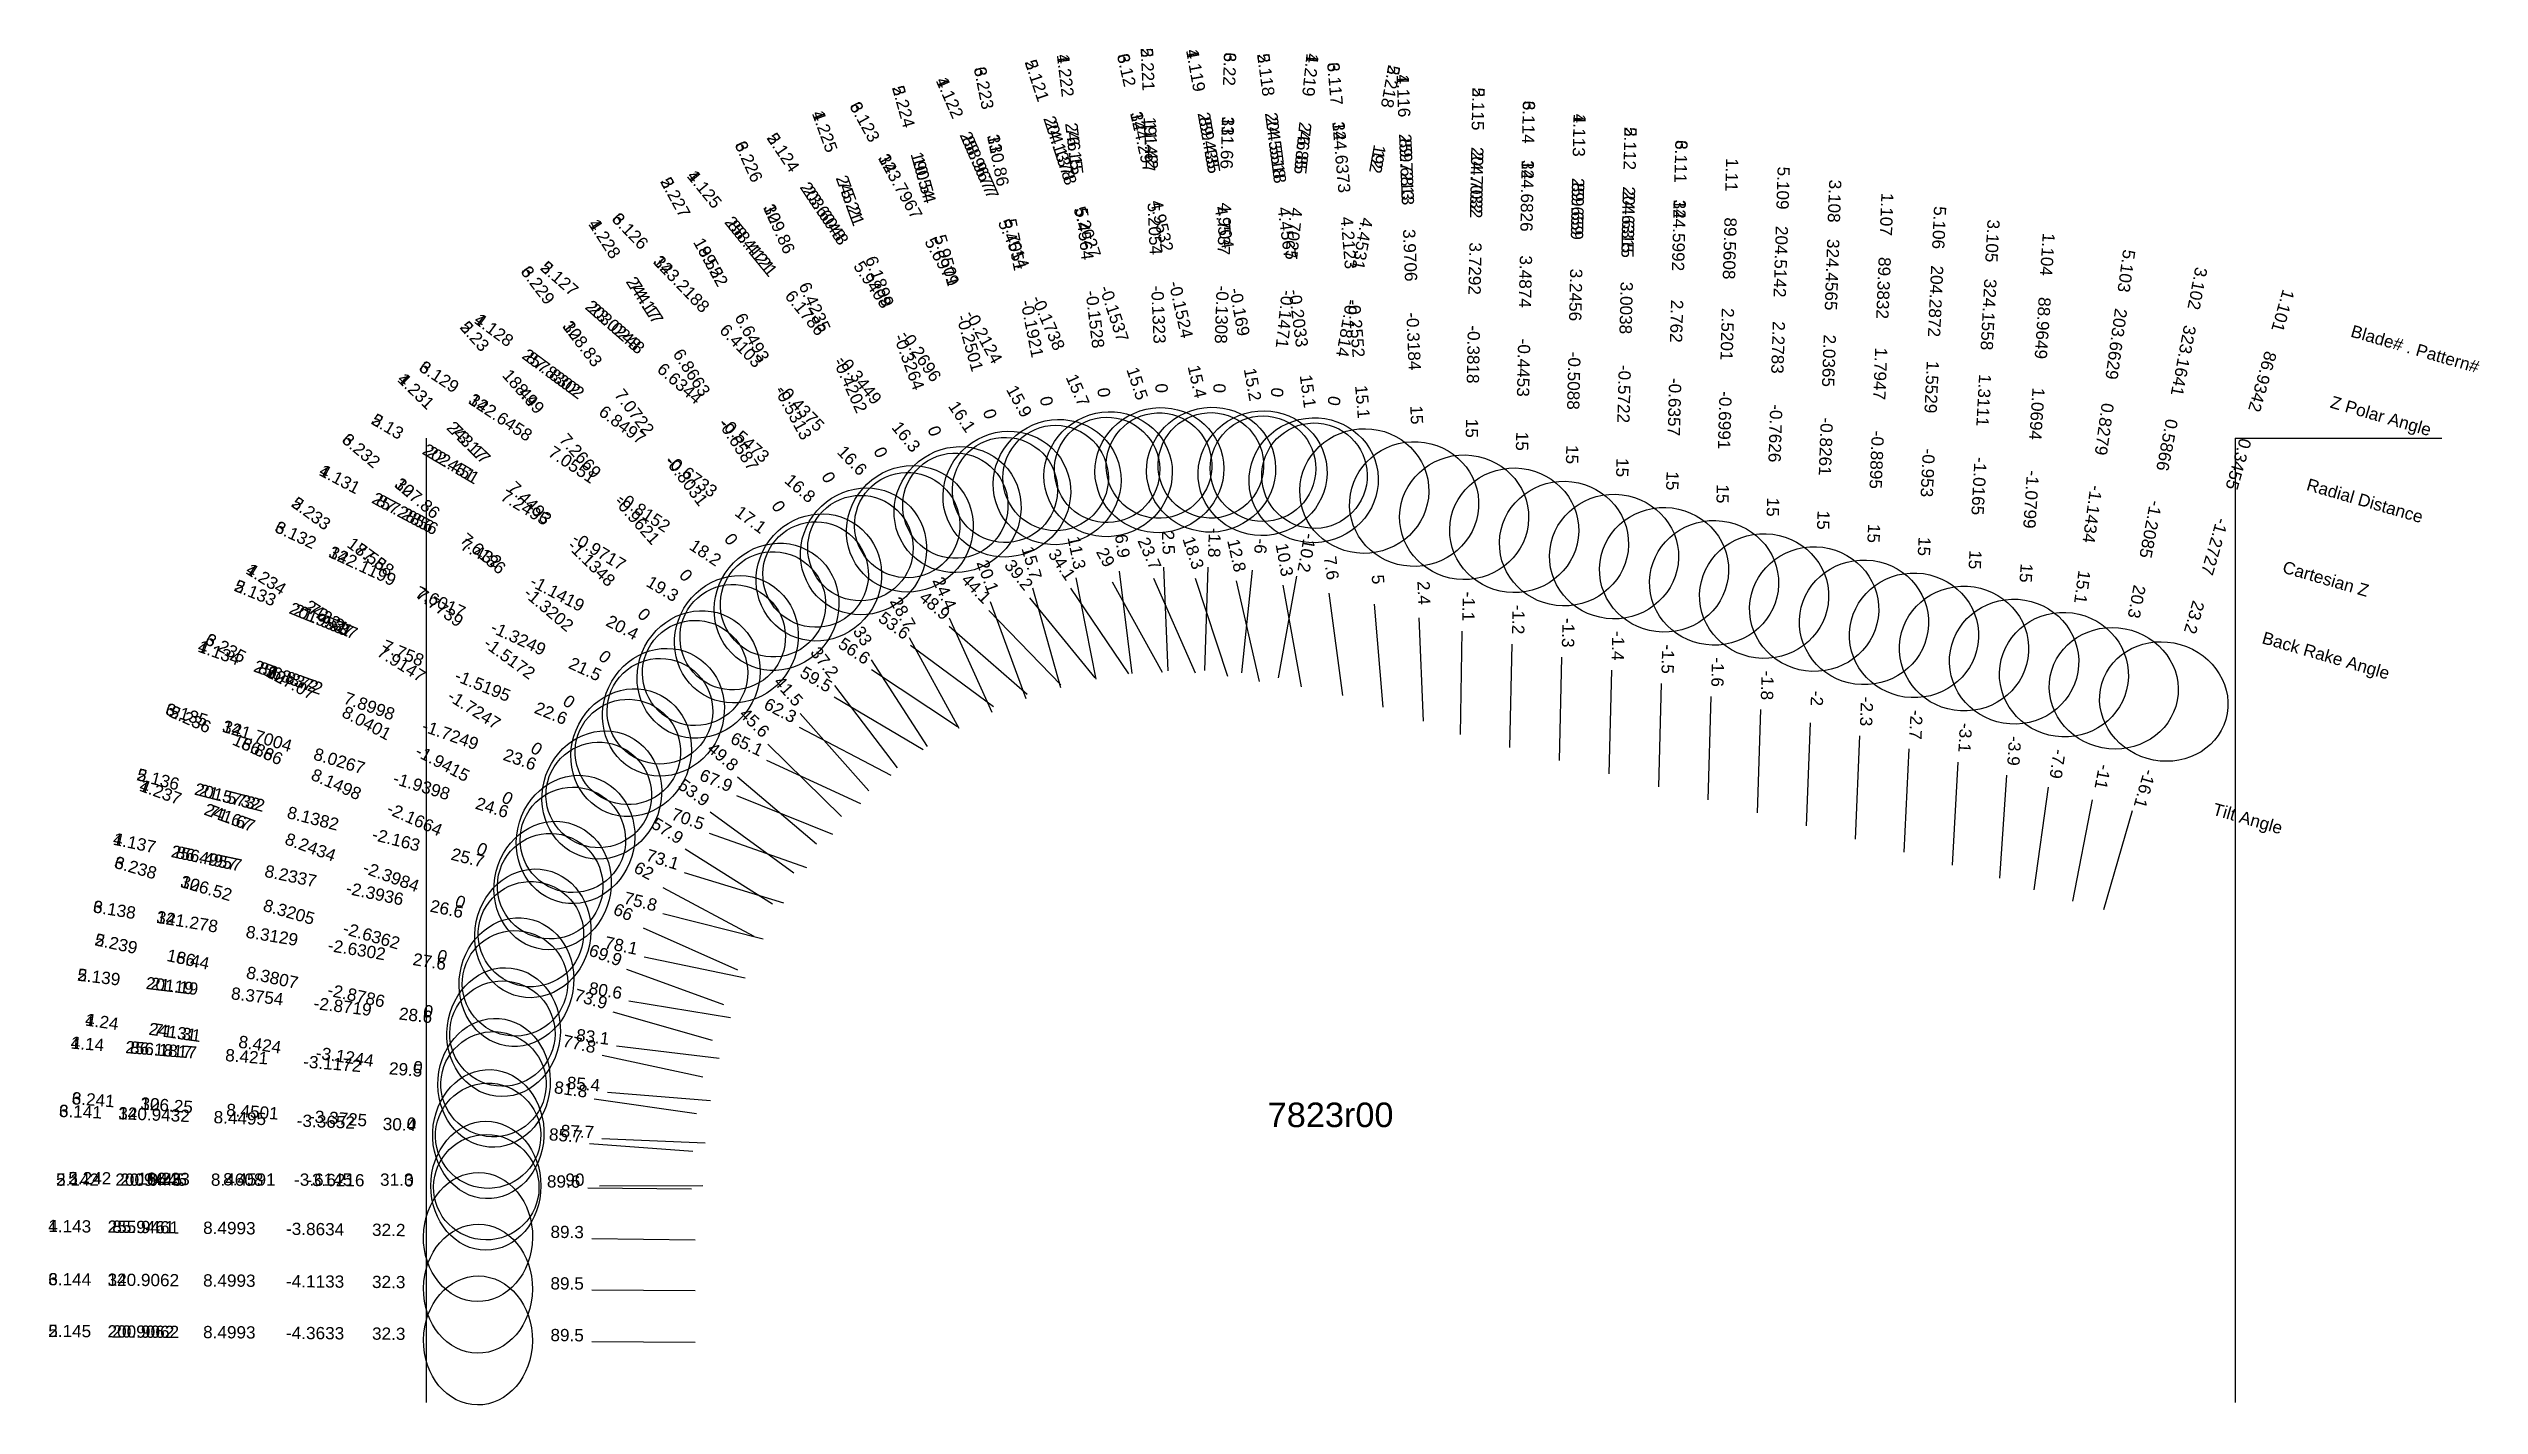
# Model space of a CAD drawing. Header units: inches. Extents: x -10.6 to 1.2, y -4.7 to 1.9.
import ezdxf
from ezdxf.enums import TextEntityAlignment as Align

# ---------------------------------------------------------------- set-up
doc = ezdxf.new("R2010")
doc.units = ezdxf.units.IN
doc.header["$MEASUREMENT"] = 0
for name, color, linetype, true_color in [('Blade_1', 30, 'Continuous', 0xff7f00), ('Blade_2', 7, 'Continuous', 0xcccc00), ('Blade_3', 7, 'Continuous', 0x00cc00), ('Blade_4', 7, 'Continuous', 0x00cccc), ('Blade_5', 7, 'Continuous', 0x0066cc), ('Blade_6', 190, 'Continuous', 0x7f00ff)]:
    doc.layers.add(name, color=color, linetype=linetype, true_color=true_color)
doc.styles.get("Standard").update_dxf_attribs({"font": 'arial.ttf'})

msp = doc.modelspace()

# ---------------------------------------------------------------- texts
for s, height, p in [('Blade# . Pattern#', 0.05937, (0.563, 0.521)), ('Z Polar Angle', 0.05937, (0.464, 0.178)), ('Radial Distance', 0.05937, (0.349, -0.221)), ('Cartesian Z', 0.05937, (0.233, -0.62)), ('Back Rake Angle', 0.05937, (0.134, -0.962)), ('Tilt Angle', 0.0594, (-0.105, -1.791))]:
    msp.add_text(s, height=height, rotation=343.8868).set_placement(p, align=Align.MIDDLE_LEFT)
msp.add_text('7823r00', height=0.1187).set_placement((-4.375, -3.272), align=Align.MIDDLE_CENTER)
at = {"layer": 'Blade_1'}
for s, rotation, p in [('1.222', 276.9, (-5.687, 1.751)), ('1.119', 280.2647, (-5.056, 1.774)), ('1.219', 264, (-4.502, 1.76)), ('1.122', 293.6758, (-6.244, 1.635)), ('1.116', 272.3587, (-4.052, 1.655)), ('1.225', 290.1, (-6.849, 1.474)), ('89.435', 280.2647, (-4.992, 1.424)), ('1.113', 268.7274, (-3.202, 1.466)), ('88.9677', 293.6758, (-6.101, 1.309)), ('76.15', 276.9, (-5.644, 1.397)), ('76.85', 264, (-4.539, 1.406)), ('89.7213', 272.3587, (-4.037, 1.299)), ('1.11', 268.3613, (-2.464, 1.275)), ('1.125', 309.1661, (-7.426, 1.186)), ('75.21', 290.1, (-6.726, 1.14)), ('89.659', 268.7274, (-3.21, 1.11)), ('1.107', 267.6995, (-1.715, 1.084)), ('5.4514', 293.6758, (-5.935, 0.928)), ('5.4564', 276.9, (-5.594, 0.985)), ('4.704', 280.2647, (-4.918, 1.015)), ('4.7025', 264, (-4.583, 0.992)), ('89.5608', 268.3613, (-2.474, 0.919)), ('1.228', 303, (-7.911, 0.949)), ('88.4121', 309.1661, (-7.201, 0.91)), ('3.9706', 272.3587, (-4.02, 0.884)), ('1.104', 266.1429, (-0.937, 0.891)), ('6.1899', 290.1, (-6.584, 0.749)), ('89.3832', 267.6995, (-1.73, 0.728)), ('74.17', 303, (-7.717, 0.651)), ('6.1786', 309.1661, (-6.938, 0.588)), ('-0.1528', 276.9, (-5.544, 0.572)), ('-0.169', 280.2647, (-4.844, 0.606)), ('-0.1471', 264, (-4.626, 0.579)), ('3.2456', 268.7274, (-3.219, 0.694)), ('1.101', 253.8868, (0.203, 0.625)), ('1.128', 323.5636, (-8.439, 0.5)), ('-0.1738', 293.6758, (-5.768, 0.547)), ('-0.3184', 272.3587, (-4.003, 0.468)), ('2.5201', 268.3613, (-2.486, 0.504)), ('88.9649', 266.1429, (-0.96, 0.535)), ('-0.3264', 290.1, (-6.441, 0.359)), ('87.8302', 323.5636, (-8.152, 0.288)), ('6.8663', 303, (-7.49, 0.302)), ('-0.3449', 309.1661, (-6.676, 0.266)), ('-0.5088', 268.7274, (-3.228, 0.279)), ('1.7947', 267.6995, (-1.746, 0.313)), ('86.9342', 253.8868, (0.104, 0.282)), ('1.231', 315.6, (-8.819, 0.207)), ('15.7', 293.6758, (-5.625, 0.221)), ('0', 276.9, (-5.501, 0.218)), ('15.2', 280.2647, (-4.781, 0.255)), ('0', 264, (-4.663, 0.225)), ('1.0694', 266.1429, (-0.988, 0.12)), ('6.8497', 323.5636, (-7.818, 0.041)), ('15', 272.3587, (-3.988, 0.112)), ('-0.6991', 268.3613, (-2.498, 0.088)), ('73.17', 315.6, (-8.565, -0.042)), ('-0.6587', 303, (-7.264, -0.046)), ('16.3', 309.1661, (-6.451, -0.011)), ('0', 290.1, (-6.318, 0.025)), ('-0.8895', 267.6995, (-1.763, -0.103)), ('-0.6733', 323.5636, (-7.483, -0.206)), ('15', 268.7274, (-3.236, -0.078)), ('0.3455', 253.8868, (-0.012, -0.117)), ('1.131', 332.3066, (-9.181, -0.224)), ('7.4493', 315.6, (-8.268, -0.333)), ('15', 268.3613, (-2.508, -0.268)), ('-1.0799', 266.1429, (-1.016, -0.294)), ('87.2856', 332.3066, (-8.865, -0.39)), ('17.1', 323.5636, (-7.197, -0.417)), ('0', 303, (-7.07, -0.345)), ('6.9', 276.9, (-5.411, -0.524)), ('15', 267.6995, (-1.777, -0.459)), ('-1.2727', 253.8868, (-0.127, -0.516)), ('7.432', 332.3066, (-8.497, -0.583)), ('-1.1348', 315.6, (-7.971, -0.624)), ('39.2', 309.1661, (-5.906, -0.679)), ('23.7', 293.6758, (-5.278, -0.569)), ('-6', 264, (-4.742, -0.519)), ('10.3', 280.2647, (-4.627, -0.593)), ('1.234', 327.9, (-9.539, -0.706)), ('-1.1419', 332.3066, (-8.129, -0.776)), ('20.1', 290.1, (-6.061, -0.677)), ('2.4', 272.3587, (-3.953, -0.749)), ('15', 266.1429, (-1.04, -0.65)), ('72.31', 327.9, (-9.237, -0.895)), ('23.2', 253.8868, (-0.226, -0.858)), ('20.4', 332.3066, (-7.814, -0.941)), ('0', 315.6, (-7.716, -0.873)), ('33', 303, (-6.663, -0.972)), ('53.6', 323.5636, (-6.503, -0.929)), ('-1.3', 268.7274, (-3.255, -0.94)), ('1.134', 340.4866, (-9.761, -1.065)), ('7.9147', 327.9, (-8.885, -1.116)), ('86.8372', 340.4866, (-9.426, -1.184)), ('-1.6', 268.3613, (-2.532, -1.13)), ('7.8998', 340.4866, (-9.034, -1.323)), ('-1.7247', 327.9, (-8.533, -1.337)), ('62.3', 332.3066, (-7.05, -1.342)), ('-2.3', 267.6995, (-1.812, -1.32)), ('-1.7249', 340.4866, (-8.642, -1.462)), ('45.6', 315.6, (-7.182, -1.396)), ('23.6', 340.4866, (-8.306, -1.581)), ('0', 327.9, (-8.231, -1.526)), ('-3.9', 266.1429, (-1.098, -1.51)), ('-16.1', 253.8868, (-0.465, -1.687)), ('1.237', 339.9, (-10.044, -1.739)), ('71.67', 339.9, (-9.71, -1.862)), ('57.9', 327.9, (-7.598, -1.923)), ('70.5', 340.4866, (-7.493, -1.869)), ('1.137', 348.1026, (-10.166, -1.986)), ('86.4957', 348.1026, (-9.818, -2.06)), ('8.2434', 339.9, (-9.319, -2.005)), ('8.2337', 348.1026, (-9.411, -2.146)), ('-2.3984', 339.9, (-8.929, -2.148)), ('-2.3936', 348.1026, (-9.004, -2.231)), ('26.6', 348.1026, (-8.656, -2.305)), ('0', 339.9, (-8.594, -2.27)), ('69.9', 339.9, (-7.892, -2.527)), ('78.1', 348.1026, (-7.812, -2.482)), ('1.24', 351.8, (-10.322, -2.851)), ('1.14', 355.3714, (-10.39, -2.958)), ('86.1817', 355.3714, (-10.034, -2.987)), ('71.31', 351.8, (-9.969, -2.902)), ('8.424', 351.8, (-9.558, -2.961)), ('8.421', 355.3714, (-9.62, -3.02)), ('-3.1172', 355.3714, (-9.206, -3.054)), ('-3.1244', 351.8, (-9.147, -3.02)), ('29.5', 355.3714, (-8.851, -3.082)), ('0', 351.8, (-8.794, -3.071)), ('81.8', 351.8, (-8.054, -3.178)), ('85.4', 355.3714, (-7.991, -3.152)), ('1.143', 359.3298, (-10.474, -3.84)), ('85.9461', 359.3298, (-10.118, -3.844)), ('8.4993', 359.3298, (-9.702, -3.849)), ('-3.8634', 359.3298, (-9.287, -3.854)), ('32.2', 359.3298, (-8.931, -3.858)), ('89.3', 359.3298, (-8.068, -3.868))]:
    msp.add_text(s, height=0.0594, rotation=rotation, dxfattribs=at).set_placement(p, align=Align.CENTER)
at = {"layer": 'Blade_2'}
for s, rotation, p in [('2.221', 272.5, (-5.289, 1.783)), ('2.121', 288.2973, (-5.823, 1.721)), ('2.118', 277.5723, (-4.717, 1.754)), ('2.218', 259.8, (-4.114, 1.706)), ('2.224', 285.7, (-6.469, 1.596)), ('2.115', 268.8924, (-3.691, 1.593)), ('24.1378', 288.2973, (-5.711, 1.383)), ('24.5518', 277.5723, (-4.67, 1.401)), ('2.124', 304.0746, (-7.047, 1.366)), ('11.42', 272.5, (-5.274, 1.427)), ('2.112', 268.625, (-2.956, 1.402)), ('10.54', 285.7, (-6.373, 1.253)), ('12', 259.8, (-4.177, 1.355)), ('24.7032', 268.8924, (-3.698, 1.237)), ('2.227', 298.7, (-7.57, 1.151)), ('23.6048', 304.0746, (-6.848, 1.071)), ('24.6315', 268.625, (-2.965, 1.046)), ('5.2027', 288.2973, (-5.58, 0.989)), ('5.2054', 272.5, (-5.255, 1.012)), ('4.4567', 277.5723, (-4.615, 0.989)), ('4.4531', 259.8, (-4.25, 0.946)), ('5.9501', 285.7, (-6.26, 0.853)), ('3.7292', 268.8924, (-3.706, 0.821)), ('2.127', 318.9378, (-8.124, 0.75)), ('9.52', 298.7, (-7.399, 0.838)), ('5.9408', 304.0746, (-6.615, 0.727)), ('-0.1537', 288.2973, (-5.45, 0.594)), ('-0.1323', 272.5, (-5.237, 0.597)), ('-0.2033', 277.5723, (-4.56, 0.577)), ('3.0038', 268.625, (-2.975, 0.631)), ('23.0248', 318.9378, (-7.855, 0.516)), ('6.6493', 298.7, (-7.199, 0.474)), ('-0.2501', 285.7, (-6.148, 0.453)), ('-0.1814', 259.8, (-4.324, 0.537)), ('2.23', 311.5, (-8.537, 0.474)), ('-0.2696', 304.0746, (-6.382, 0.383)), ('-0.3818', 268.8924, (-3.714, 0.406)), ('6.6344', 318.9378, (-7.542, 0.243)), ('8.49', 311.5, (-8.301, 0.207)), ('-0.5313', 298.7, (-7, 0.109)), ('15.5', 288.2973, (-5.338, 0.256)), ('0', 272.5, (-5.222, 0.241)), ('15.1', 277.5723, (-4.514, 0.224)), ('-0.5722', 268.625, (-2.985, 0.215)), ('16.1', 304.0746, (-6.182, 0.088)), ('0', 285.7, (-6.051, 0.11)), ('0', 259.8, (-4.387, 0.186)), ('2.13', 329.4669, (-8.951, 0.032)), ('7.2669', 311.5, (-8.026, -0.104)), ('-0.5473', 318.9378, (-7.228, -0.03)), ('15', 268.8924, (-3.721, 0.049)), ('22.451', 329.4669, (-8.644, -0.149)), ('15', 268.625, (-2.993, -0.141)), ('16.8', 318.9378, (-6.96, -0.264)), ('0', 298.7, (-6.829, -0.203)), ('2.233', 323.9, (-9.323, -0.387)), ('7.2495', 329.4669, (-8.286, -0.36)), ('-0.9621', 311.5, (-7.751, -0.415)), ('-0.9717', 329.4669, (-7.928, -0.572)), ('2.5', 272.5, (-5.189, -0.506)), ('-10.2', 259.8, (-4.519, -0.549)), ('7.58', 323.9, (-9.035, -0.597)), ('15.7', 285.7, (-5.849, -0.61)), ('34.1', 304.0746, (-5.699, -0.627)), ('18.3', 288.2973, (-5.067, -0.563)), ('7.6', 277.5723, (-4.4, -0.631)), ('2.133', 337.8652, (-9.587, -0.775)), ('19.3', 329.4669, (-7.621, -0.753)), ('0', 311.5, (-7.515, -0.682)), ('21.9537', 337.8652, (-9.257, -0.91)), ('7.7739', 323.9, (-8.7, -0.842)), ('28.7', 298.7, (-6.47, -0.859)), ('48.9', 318.9378, (-6.309, -0.831)), ('-1.1', 268.8924, (-3.737, -0.813)), ('-1.4', 268.625, (-3.014, -1.003)), ('7.758', 337.8652, (-8.872, -1.066)), ('-1.5172', 323.9, (-8.364, -1.087)), ('-1.5195', 337.8652, (-8.487, -1.223)), ('41.5', 311.5, (-7.019, -1.242)), ('59.5', 329.4669, (-6.878, -1.191)), ('22.6', 337.8652, (-8.157, -1.357)), ('0', 323.9, (-8.076, -1.297)), ('2.236', 336, (-9.902, -1.386)), ('6.86', 336, (-9.576, -1.531)), ('2.136', 345.7816, (-10.053, -1.678)), ('8.1498', 336, (-9.196, -1.7)), ('53.9', 323.9, (-7.472, -1.737)), ('67.9', 337.8652, (-7.358, -1.682)), ('21.5732', 345.7816, (-9.707, -1.765)), ('8.1382', 345.7816, (-9.304, -1.867)), ('-2.1664', 336, (-8.817, -1.869)), ('-2.163', 345.7816, (-8.902, -1.97)), ('25.7', 345.7816, (-8.556, -2.057)), ('0', 336, (-8.491, -2.014)), ('75.8', 345.7816, (-7.72, -2.269)), ('66', 336, (-7.808, -2.318)), ('2.239', 347.8, (-10.255, -2.473)), ('2.139', 353.1098, (-10.336, -2.635)), ('6.4', 347.8, (-9.907, -2.549)), ('8.3807', 347.8, (-9.5, -2.637)), ('21.19', 353.1098, (-9.982, -2.678)), ('8.3754', 353.1098, (-9.57, -2.728)), ('-2.8786', 347.8, (-9.094, -2.724)), ('-2.8719', 353.1098, (-9.157, -2.777)), ('28.6', 353.1098, (-8.804, -2.82)), ('0', 347.8, (-8.746, -2.8)), ('77.8', 347.8, (-8.015, -2.958)), ('83.1', 353.1098, (-7.947, -2.924)), ('2.142', 0.0022, (-10.436, -3.615)), ('2.242', 359.6, (-10.377, -3.608)), ('20.9445', 0.0022, (-10.08, -3.615)), ('6.23', 359.6, (-10.02, -3.611)), ('8.4608', 0.0022, (-9.664, -3.615)), ('8.4591', 359.6, (-9.605, -3.614)), ('-3.6145', 0.0022, (-9.248, -3.615)), ('-3.6216', 359.6, (-9.189, -3.617)), ('31.3', 0.0022, (-8.892, -3.615)), ('0', 359.6, (-8.833, -3.619)), ('89.6', 359.6, (-8.085, -3.624)), ('90', 0.0022, (-8.03, -3.615)), ('2.145', 359.5221, (-10.474, -4.347)), ('20.9062', 359.5221, (-10.118, -4.35)), ('8.4993', 359.5221, (-9.702, -4.353)), ('-4.3633', 359.5221, (-9.287, -4.357)), ('32.3', 359.5221, (-8.931, -4.36)), ('89.5', 359.5221, (-8.068, -4.367))]:
    msp.add_text(s, height=0.0594, rotation=rotation, dxfattribs=at).set_placement(p, align=Align.CENTER)
at = {"layer": 'Blade_3'}
for s, rotation, p in [('3.223', 281.32, (-6.081, 1.688)), ('3.12', 282.8003, (-5.391, 1.774)), ('3.22', 268.19, (-4.893, 1.786)), ('3.117', 274.9587, (-4.383, 1.712)), ('3.123', 298.9553, (-6.654, 1.516)), ('324.297', 282.8003, (-5.312, 1.426)), ('311.66', 268.19, (-4.904, 1.43)), ('324.6373', 274.9587, (-4.352, 1.357)), ('3.114', 268.8156, (-3.447, 1.529)), ('3.226', 294.42, (-7.216, 1.326)), ('310.86', 281.32, (-6.012, 1.339)), ('3.111', 268.5047, (-2.71, 1.339)), ('323.7967', 298.9553, (-6.482, 1.204)), ('324.6826', 268.8156, (-3.454, 1.173)), ('3.108', 267.9724, (-1.967, 1.148)), ('3.126', 314.0632, (-7.784, 0.982)), ('309.86', 294.42, (-7.069, 1.001)), ('5.7051', 281.32, (-5.93, 0.931)), ('4.9532', 282.8003, (-5.22, 1.021)), ('4.9537', 268.19, (-4.918, 1.014)), ('4.2123', 274.9587, (-4.316, 0.943)), ('324.5992', 268.5047, (-2.72, 0.982)), ('5.6979', 298.9553, (-6.28, 0.84)), ('324.4565', 267.9724, (-1.979, 0.792)), ('3.105', 266.8526, (-1.203, 0.956)), ('3.229', 307.25, (-8.233, 0.723)), ('323.2188', 314.0632, (-7.536, 0.726)), ('3.4874', 268.8156, (-3.462, 0.758)), ('3.102', 259.0454, (-0.211, 0.73)), ('6.4235', 294.42, (-6.897, 0.623)), ('-0.1524', 282.8003, (-5.128, 0.616)), ('-0.1308', 268.19, (-4.931, 0.599)), ('324.1558', 266.8526, (-1.222, 0.6)), ('-0.2124', 298.9553, (-6.079, 0.477)), ('-0.1921', 281.32, (-5.848, 0.524)), ('-0.2552', 274.9587, (-4.28, 0.529)), ('2.762', 268.5047, (-2.731, 0.567)), ('308.83', 307.25, (-8.017, 0.44)), ('6.4103', 314.0632, (-7.247, 0.427)), ('-0.4453', 268.8156, (-3.471, 0.342)), ('2.0365', 267.9724, (-1.994, 0.376)), ('323.1641', 259.0454, (-0.279, 0.381)), ('3.129', 326.5606, (-8.703, 0.273)), ('-0.4202', 294.42, (-6.725, 0.244)), ('7.0722', 307.25, (-7.766, 0.109)), ('-0.4375', 314.0632, (-6.958, 0.128)), ('15.9', 298.9553, (-5.907, 0.165)), ('15.4', 282.8003, (-5.049, 0.268)), ('0', 268.19, (-4.942, 0.243)), ('15.1', 274.9587, (-4.25, 0.174)), ('-0.6357', 268.5047, (-2.741, 0.152)), ('1.3111', 266.8526, (-1.245, 0.185)), ('322.6458', 326.5606, (-8.406, 0.077)), ('0', 281.32, (-5.778, 0.174)), ('3.232', 319.77, (-9.083, -0.082)), ('15', 268.8156, (-3.478, -0.014)), ('-0.8261', 267.9724, (-2.009, -0.039)), ('0.5866', 259.0454, (-0.358, -0.027)), ('7.0551', 326.5606, (-8.059, -0.152)), ('-0.8031', 307.25, (-7.514, -0.222)), ('16.6', 314.0632, (-6.71, -0.128)), ('0', 294.42, (-6.578, -0.08)), ('-1.0165', 266.8526, (-1.268, -0.23)), ('307.86', 319.77, (-8.811, -0.312)), ('15', 268.5047, (-2.751, -0.205)), ('-0.8152', 326.5606, (-7.712, -0.381)), ('-1.2085', 259.0454, (-0.437, -0.435)), ('3.132', 335.1231, (-9.393, -0.494)), ('7.6186', 319.77, (-8.493, -0.58)), ('0', 307.25, (-7.298, -0.506)), ('-1.8', 268.19, (-4.966, -0.504)), ('15', 267.9724, (-2.021, -0.395)), ('322.1199', 335.1231, (-9.07, -0.644)), ('18.2', 326.5606, (-7.415, -0.578)), ('11.3', 281.32, (-5.632, -0.559)), ('29', 298.9553, (-5.489, -0.59)), ('12.8', 282.8003, (-4.858, -0.573)), ('15', 266.8526, (-1.287, -0.586)), ('24.4', 294.42, (-6.269, -0.761)), ('44.1', 314.0632, (-6.11, -0.747)), ('5', 274.9587, (-4.175, -0.685)), ('7.6017', 335.1231, (-8.693, -0.819)), ('-1.3202', 319.77, (-8.176, -0.849)), ('-1.2', 268.8156, (-3.496, -0.876)), ('20.3', 259.0454, (-0.505, -0.785)), ('-1.3249', 335.1231, (-8.316, -0.994)), ('3.235', 331.97, (-9.733, -1.04)), ('0', 319.77, (-7.904, -1.079)), ('37.2', 307.25, (-6.846, -1.101)), ('56.6', 326.5606, (-6.695, -1.053)), ('-1.5', 268.5047, (-2.773, -1.067)), ('307.07', 331.97, (-9.418, -1.208)), ('21.5', 335.1231, (-7.993, -1.143)), ('3.135', 343.0675, (-9.916, -1.365)), ('-2', 267.9724, (-2.052, -1.257)), ('321.7004', 343.0675, (-9.575, -1.468)), ('8.0401', 331.97, (-9.051, -1.403)), ('-3.1', 266.8526, (-1.335, -1.447)), ('8.0267', 343.0675, (-9.178, -1.589)), ('-1.9415', 331.97, (-8.684, -1.598)), ('49.8', 319.77, (-7.333, -1.562)), ('65.1', 335.1231, (-7.21, -1.506)), ('-1.9398', 343.0675, (-8.78, -1.71)), ('-11', 259.0454, (-0.669, -1.632)), ('24.6', 343.0675, (-8.439, -1.814)), ('0', 331.97, (-8.37, -1.766)), ('73.1', 343.0675, (-7.614, -2.065)), ('3.238', 343.91, (-10.163, -2.105)), ('306.52', 343.91, (-9.821, -2.204)), ('62', 331.97, (-7.71, -2.117)), ('8.3205', 343.91, (-9.421, -2.319)), ('3.138', 350.6477, (-10.262, -2.309)), ('321.278', 350.6477, (-9.91, -2.367)), ('-2.6362', 343.91, (-9.022, -2.434)), ('8.3129', 350.6477, (-9.5, -2.435)), ('-2.6302', 350.6477, (-9.09, -2.502)), ('27.6', 350.6477, (-8.738, -2.56)), ('0', 343.91, (-8.68, -2.533)), ('73.9', 343.91, (-7.961, -2.74)), ('80.6', 350.6477, (-7.887, -2.7)), ('3.241', 355.68, (-10.362, -3.228)), ('3.141', 357.7071, (-10.423, -3.286)), ('320.9432', 357.7071, (-10.067, -3.3)), ('306.25', 355.68, (-10.007, -3.255)), ('8.4495', 357.7071, (-9.652, -3.317)), ('8.4501', 355.68, (-9.592, -3.286)), ('-3.3652', 357.7071, (-9.236, -3.334)), ('-3.3725', 355.68, (-9.178, -3.318)), ('30.4', 357.7071, (-8.88, -3.348)), ('0', 355.68, (-8.823, -3.344)), ('85.7', 355.68, (-8.077, -3.401)), ('87.7', 357.7071, (-8.019, -3.382)), ('3.144', 359.5221, (-10.474, -4.097)), ('320.9062', 359.5221, (-10.118, -4.1)), ('8.4993', 359.5221, (-9.702, -4.103)), ('-4.1133', 359.5221, (-9.287, -4.107)), ('32.3', 359.5221, (-8.931, -4.11)), ('89.5', 359.5221, (-8.068, -4.117))]:
    msp.add_text(s, height=0.0594, rotation=rotation, dxfattribs=at).set_placement(p, align=Align.CENTER)
at = {"layer": 'Blade_4'}
for s, rotation, p in [('4.222', 276.9, (-5.687, 1.751)), ('4.119', 280.2647, (-5.056, 1.774)), ('4.219', 264, (-4.502, 1.76)), ('4.122', 293.6758, (-6.244, 1.635)), ('4.116', 272.3587, (-4.052, 1.655)), ('4.225', 290.1, (-6.849, 1.474)), ('259.435', 280.2647, (-4.992, 1.424)), ('4.113', 268.7274, (-3.202, 1.466)), ('258.9677', 293.6758, (-6.101, 1.309)), ('246.15', 276.9, (-5.644, 1.397)), ('246.85', 264, (-4.539, 1.406)), ('259.6813', 272.3587, (-4.037, 1.299)), ('4.125', 309.1661, (-7.426, 1.186)), ('245.21', 290.1, (-6.726, 1.14)), ('259.659', 268.7274, (-3.21, 1.11)), ('258.4121', 309.1661, (-7.201, 0.91)), ('5.4514', 293.6758, (-5.935, 0.928)), ('5.4564', 276.9, (-5.594, 0.985)), ('4.704', 280.2647, (-4.918, 1.015)), ('4.7025', 264, (-4.583, 0.992)), ('4.228', 303, (-7.911, 0.949)), ('3.9706', 272.3587, (-4.02, 0.884)), ('6.1899', 290.1, (-6.584, 0.749)), ('244.17', 303, (-7.717, 0.651)), ('6.1786', 309.1661, (-6.938, 0.588)), ('-0.1528', 276.9, (-5.544, 0.572)), ('-0.169', 280.2647, (-4.844, 0.606)), ('-0.1471', 264, (-4.626, 0.579)), ('3.2456', 268.7274, (-3.219, 0.694)), ('4.128', 323.5636, (-8.439, 0.5)), ('-0.1738', 293.6758, (-5.768, 0.547)), ('-0.3184', 272.3587, (-4.003, 0.468)), ('-0.3264', 290.1, (-6.441, 0.359)), ('257.8302', 323.5636, (-8.152, 0.288)), ('6.8663', 303, (-7.49, 0.302)), ('-0.3449', 309.1661, (-6.676, 0.266)), ('-0.5088', 268.7274, (-3.228, 0.279)), ('4.231', 315.6, (-8.819, 0.207)), ('15.7', 293.6758, (-5.625, 0.221)), ('0', 276.9, (-5.501, 0.218)), ('15.2', 280.2647, (-4.781, 0.255)), ('0', 264, (-4.663, 0.225)), ('6.8497', 323.5636, (-7.818, 0.041)), ('15', 272.3587, (-3.988, 0.112)), ('243.17', 315.6, (-8.565, -0.042)), ('-0.6587', 303, (-7.264, -0.046)), ('16.3', 309.1661, (-6.451, -0.011)), ('0', 290.1, (-6.318, 0.025)), ('-0.6733', 323.5636, (-7.483, -0.206)), ('15', 268.7274, (-3.236, -0.078)), ('4.131', 332.3066, (-9.181, -0.224)), ('7.4493', 315.6, (-8.268, -0.333)), ('257.2856', 332.3066, (-8.865, -0.39)), ('17.1', 323.5636, (-7.197, -0.417)), ('0', 303, (-7.07, -0.345)), ('6.9', 276.9, (-5.411, -0.524)), ('7.432', 332.3066, (-8.497, -0.583)), ('-1.1348', 315.6, (-7.971, -0.624)), ('39.2', 309.1661, (-5.906, -0.679)), ('23.7', 293.6758, (-5.278, -0.569)), ('-6', 264, (-4.742, -0.519)), ('10.3', 280.2647, (-4.627, -0.593)), ('4.234', 327.9, (-9.539, -0.706)), ('-1.1419', 332.3066, (-8.129, -0.776)), ('20.1', 290.1, (-6.061, -0.677)), ('2.4', 272.3587, (-3.953, -0.749)), ('242.31', 327.9, (-9.237, -0.895)), ('20.4', 332.3066, (-7.814, -0.941)), ('0', 315.6, (-7.716, -0.873)), ('33', 303, (-6.663, -0.972)), ('53.6', 323.5636, (-6.503, -0.929)), ('-1.3', 268.7274, (-3.255, -0.94)), ('4.134', 340.4866, (-9.761, -1.065)), ('7.9147', 327.9, (-8.885, -1.116)), ('256.8372', 340.4866, (-9.426, -1.184)), ('7.8998', 340.4866, (-9.034, -1.323)), ('-1.7247', 327.9, (-8.533, -1.337)), ('62.3', 332.3066, (-7.05, -1.342)), ('-1.7249', 340.4866, (-8.642, -1.462)), ('45.6', 315.6, (-7.182, -1.396)), ('23.6', 340.4866, (-8.306, -1.581)), ('0', 327.9, (-8.231, -1.526)), ('4.237', 339.9, (-10.044, -1.739)), ('241.67', 339.9, (-9.71, -1.862)), ('57.9', 327.9, (-7.598, -1.923)), ('70.5', 340.4866, (-7.493, -1.869)), ('4.137', 348.1026, (-10.166, -1.986)), ('256.4957', 348.1026, (-9.818, -2.06)), ('8.2434', 339.9, (-9.319, -2.005)), ('8.2337', 348.1026, (-9.411, -2.146)), ('-2.3984', 339.9, (-8.929, -2.148)), ('-2.3936', 348.1026, (-9.004, -2.231)), ('26.6', 348.1026, (-8.656, -2.305)), ('0', 339.9, (-8.594, -2.27)), ('69.9', 339.9, (-7.892, -2.527)), ('78.1', 348.1026, (-7.812, -2.482)), ('4.24', 351.8, (-10.322, -2.851)), ('4.14', 355.3714, (-10.39, -2.958)), ('256.1817', 355.3714, (-10.034, -2.987)), ('241.31', 351.8, (-9.969, -2.902)), ('8.424', 351.8, (-9.558, -2.961)), ('8.421', 355.3714, (-9.62, -3.02)), ('-3.1172', 355.3714, (-9.206, -3.054)), ('-3.1244', 351.8, (-9.147, -3.02)), ('29.5', 355.3714, (-8.851, -3.082)), ('0', 351.8, (-8.794, -3.071)), ('81.8', 351.8, (-8.054, -3.178)), ('85.4', 355.3714, (-7.991, -3.152)), ('4.143', 359.3298, (-10.474, -3.84)), ('255.9461', 359.3298, (-10.118, -3.844)), ('8.4993', 359.3298, (-9.702, -3.849)), ('-3.8634', 359.3298, (-9.287, -3.854)), ('32.2', 359.3298, (-8.931, -3.858)), ('89.3', 359.3298, (-8.068, -3.868))]:
    msp.add_text(s, height=0.0594, rotation=rotation, dxfattribs=at).set_placement(p, align=Align.CENTER)
at = {"layer": 'Blade_5'}
for s, rotation, p in [('5.221', 272.5, (-5.289, 1.783)), ('5.121', 288.2973, (-5.823, 1.721)), ('5.118', 277.5723, (-4.717, 1.754)), ('5.218', 259.8, (-4.114, 1.706)), ('5.224', 285.7, (-6.469, 1.596)), ('5.115', 268.8924, (-3.691, 1.593)), ('204.1378', 288.2973, (-5.711, 1.383)), ('191.42', 272.5, (-5.274, 1.427)), ('204.5518', 277.5723, (-4.67, 1.401)), ('5.124', 304.0746, (-7.047, 1.366)), ('192', 259.8, (-4.177, 1.355)), ('5.112', 268.625, (-2.956, 1.402)), ('190.54', 285.7, (-6.373, 1.253)), ('204.7032', 268.8924, (-3.698, 1.237)), ('5.109', 268.1874, (-2.216, 1.211)), ('5.227', 298.7, (-7.57, 1.151)), ('203.6048', 304.0746, (-6.848, 1.071)), ('204.6315', 268.625, (-2.965, 1.046)), ('5.2027', 288.2973, (-5.58, 0.989)), ('5.2054', 272.5, (-5.255, 1.012)), ('4.4567', 277.5723, (-4.615, 0.989)), ('4.4531', 259.8, (-4.25, 0.946)), ('5.106', 267.3418, (-1.461, 1.02)), ('189.52', 298.7, (-7.399, 0.838)), ('5.9501', 285.7, (-6.26, 0.853)), ('3.7292', 268.8924, (-3.706, 0.821)), ('204.5142', 268.1874, (-2.227, 0.855)), ('5.127', 318.9378, (-8.124, 0.75)), ('5.9408', 304.0746, (-6.615, 0.727)), ('204.2872', 267.3418, (-1.478, 0.664)), ('5.103', 262.053, (-0.555, 0.813)), ('-0.1537', 288.2973, (-5.45, 0.594)), ('-0.1323', 272.5, (-5.237, 0.597)), ('-0.2033', 277.5723, (-4.56, 0.577)), ('3.0038', 268.625, (-2.975, 0.631)), ('203.0248', 318.9378, (-7.855, 0.516)), ('6.6493', 298.7, (-7.199, 0.474)), ('-0.2501', 285.7, (-6.148, 0.453)), ('-0.1814', 259.8, (-4.324, 0.537)), ('203.6629', 262.053, (-0.604, 0.46)), ('5.23', 311.5, (-8.537, 0.474)), ('-0.2696', 304.0746, (-6.382, 0.383)), ('-0.3818', 268.8924, (-3.714, 0.406)), ('2.2783', 268.1874, (-2.24, 0.44)), ('6.6344', 318.9378, (-7.542, 0.243)), ('1.5529', 267.3418, (-1.497, 0.249)), ('188.49', 311.5, (-8.301, 0.207)), ('-0.5313', 298.7, (-7, 0.109)), ('15.5', 288.2973, (-5.338, 0.256)), ('0', 272.5, (-5.222, 0.241)), ('15.1', 277.5723, (-4.514, 0.224)), ('-0.5722', 268.625, (-2.985, 0.215)), ('5.13', 329.4669, (-8.951, 0.032)), ('16.1', 304.0746, (-6.182, 0.088)), ('0', 285.7, (-6.051, 0.11)), ('0', 259.8, (-4.387, 0.186)), ('-0.7626', 268.1874, (-2.253, 0.025)), ('0.8279', 262.053, (-0.662, 0.048)), ('7.2669', 311.5, (-8.026, -0.104)), ('-0.5473', 318.9378, (-7.228, -0.03)), ('15', 268.8924, (-3.721, 0.049)), ('202.451', 329.4669, (-8.644, -0.149)), ('15', 268.625, (-2.993, -0.141)), ('-0.953', 267.3418, (-1.516, -0.166)), ('16.8', 318.9378, (-6.96, -0.264)), ('0', 298.7, (-6.829, -0.203)), ('-1.1434', 262.053, (-0.719, -0.363)), ('5.233', 323.9, (-9.323, -0.387)), ('7.2495', 329.4669, (-8.286, -0.36)), ('-0.9621', 311.5, (-7.751, -0.415)), ('15', 268.1874, (-2.265, -0.332)), ('-0.9717', 329.4669, (-7.928, -0.572)), ('2.5', 272.5, (-5.189, -0.506)), ('-10.2', 259.8, (-4.519, -0.549)), ('187.58', 323.9, (-9.035, -0.597)), ('15.7', 285.7, (-5.849, -0.61)), ('34.1', 304.0746, (-5.699, -0.627)), ('18.3', 288.2973, (-5.067, -0.563)), ('7.6', 277.5723, (-4.4, -0.631)), ('15', 267.3418, (-1.533, -0.522)), ('5.133', 337.8652, (-9.587, -0.775)), ('19.3', 329.4669, (-7.621, -0.753)), ('0', 311.5, (-7.515, -0.682)), ('15.1', 262.053, (-0.768, -0.716)), ('201.9537', 337.8652, (-9.257, -0.91)), ('7.7739', 323.9, (-8.7, -0.842)), ('28.7', 298.7, (-6.47, -0.859)), ('48.9', 318.9378, (-6.309, -0.831)), ('-1.1', 268.8924, (-3.737, -0.813)), ('-1.4', 268.625, (-3.014, -1.003)), ('7.758', 337.8652, (-8.872, -1.066)), ('-1.5172', 323.9, (-8.364, -1.087)), ('-1.5195', 337.8652, (-8.487, -1.223)), ('41.5', 311.5, (-7.019, -1.242)), ('59.5', 329.4669, (-6.878, -1.191)), ('-1.8', 268.1874, (-2.292, -1.194)), ('5.236', 336, (-9.902, -1.386)), ('22.6', 337.8652, (-8.157, -1.357)), ('0', 323.9, (-8.076, -1.297)), ('-2.7', 267.3418, (-1.573, -1.384)), ('186.86', 336, (-9.576, -1.531)), ('-7.9', 262.053, (-0.888, -1.571)), ('5.136', 345.7816, (-10.053, -1.678)), ('8.1498', 336, (-9.196, -1.7)), ('53.9', 323.9, (-7.472, -1.737)), ('67.9', 337.8652, (-7.358, -1.682)), ('201.5732', 345.7816, (-9.707, -1.765)), ('8.1382', 345.7816, (-9.304, -1.867)), ('-2.1664', 336, (-8.817, -1.869)), ('-2.163', 345.7816, (-8.902, -1.97)), ('25.7', 345.7816, (-8.556, -2.057)), ('0', 336, (-8.491, -2.014)), ('75.8', 345.7816, (-7.72, -2.269)), ('66', 336, (-7.808, -2.318)), ('5.239', 347.8, (-10.255, -2.473)), ('5.139', 353.1098, (-10.336, -2.635)), ('186.4', 347.8, (-9.907, -2.549)), ('8.3807', 347.8, (-9.5, -2.637)), ('201.19', 353.1098, (-9.982, -2.678)), ('8.3754', 353.1098, (-9.57, -2.728)), ('-2.8786', 347.8, (-9.094, -2.724)), ('-2.8719', 353.1098, (-9.157, -2.777)), ('28.6', 353.1098, (-8.804, -2.82)), ('0', 347.8, (-8.746, -2.8)), ('77.8', 347.8, (-8.015, -2.958)), ('83.1', 353.1098, (-7.947, -2.924)), ('5.142', 0.0022, (-10.436, -3.615)), ('5.242', 359.6, (-10.377, -3.608)), ('200.9445', 0.0022, (-10.08, -3.615)), ('186.23', 359.6, (-10.02, -3.611)), ('8.4608', 0.0022, (-9.664, -3.615)), ('8.4591', 359.6, (-9.605, -3.614)), ('-3.6145', 0.0022, (-9.248, -3.615)), ('-3.6216', 359.6, (-9.189, -3.617)), ('31.3', 0.0022, (-8.892, -3.615)), ('0', 359.6, (-8.833, -3.619)), ('89.6', 359.6, (-8.085, -3.624)), ('90', 0.0022, (-8.03, -3.615)), ('5.145', 359.5221, (-10.474, -4.347)), ('200.9062', 359.5221, (-10.118, -4.35)), ('8.4993', 359.5221, (-9.702, -4.353)), ('-4.3633', 359.5221, (-9.287, -4.357)), ('32.3', 359.5221, (-8.931, -4.36)), ('89.5', 359.5221, (-8.068, -4.367))]:
    msp.add_text(s, height=0.0594, rotation=rotation, dxfattribs=at).set_placement(p, align=Align.CENTER)
at = {"layer": 'Blade_6'}
for s, rotation, p in [('6.223', 281.32, (-6.081, 1.688)), ('6.12', 282.8003, (-5.391, 1.774)), ('6.22', 268.19, (-4.893, 1.786)), ('6.117', 274.9587, (-4.383, 1.712)), ('6.123', 298.9553, (-6.654, 1.516)), ('144.297', 282.8003, (-5.312, 1.426)), ('131.66', 268.19, (-4.904, 1.43)), ('6.114', 268.8156, (-3.447, 1.529)), ('6.226', 294.42, (-7.216, 1.326)), ('130.86', 281.32, (-6.012, 1.339)), ('144.6373', 274.9587, (-4.352, 1.357)), ('6.111', 268.5047, (-2.71, 1.339)), ('143.7967', 298.9553, (-6.482, 1.204)), ('144.6826', 268.8156, (-3.454, 1.173)), ('6.126', 314.0632, (-7.784, 0.982)), ('129.86', 294.42, (-7.069, 1.001)), ('5.7051', 281.32, (-5.93, 0.931)), ('4.9532', 282.8003, (-5.22, 1.021)), ('4.9537', 268.19, (-4.918, 1.014)), ('4.2123', 274.9587, (-4.316, 0.943)), ('144.5992', 268.5047, (-2.72, 0.982)), ('5.6979', 298.9553, (-6.28, 0.84)), ('6.229', 307.25, (-8.233, 0.723)), ('143.2188', 314.0632, (-7.536, 0.726)), ('3.4874', 268.8156, (-3.462, 0.758)), ('6.4235', 294.42, (-6.897, 0.623)), ('-0.1524', 282.8003, (-5.128, 0.616)), ('-0.1308', 268.19, (-4.931, 0.599)), ('-0.2124', 298.9553, (-6.079, 0.477)), ('-0.1921', 281.32, (-5.848, 0.524)), ('-0.2552', 274.9587, (-4.28, 0.529)), ('2.762', 268.5047, (-2.731, 0.567)), ('128.83', 307.25, (-8.017, 0.44)), ('6.4103', 314.0632, (-7.247, 0.427)), ('-0.4453', 268.8156, (-3.471, 0.342)), ('6.129', 326.5606, (-8.703, 0.273)), ('-0.4202', 294.42, (-6.725, 0.244)), ('7.0722', 307.25, (-7.766, 0.109)), ('-0.4375', 314.0632, (-6.958, 0.128)), ('15.9', 298.9553, (-5.907, 0.165)), ('15.4', 282.8003, (-5.049, 0.268)), ('0', 268.19, (-4.942, 0.243)), ('15.1', 274.9587, (-4.25, 0.174)), ('-0.6357', 268.5047, (-2.741, 0.152)), ('142.6458', 326.5606, (-8.406, 0.077)), ('0', 281.32, (-5.778, 0.174)), ('6.232', 319.77, (-9.083, -0.082)), ('15', 268.8156, (-3.478, -0.014)), ('7.0551', 326.5606, (-8.059, -0.152)), ('-0.8031', 307.25, (-7.514, -0.222)), ('16.6', 314.0632, (-6.71, -0.128)), ('0', 294.42, (-6.578, -0.08)), ('127.86', 319.77, (-8.811, -0.312)), ('15', 268.5047, (-2.751, -0.205)), ('-0.8152', 326.5606, (-7.712, -0.381)), ('6.132', 335.1231, (-9.393, -0.494)), ('7.6186', 319.77, (-8.493, -0.58)), ('0', 307.25, (-7.298, -0.506)), ('-1.8', 268.19, (-4.966, -0.504)), ('142.1199', 335.1231, (-9.07, -0.644)), ('18.2', 326.5606, (-7.415, -0.578)), ('11.3', 281.32, (-5.632, -0.559)), ('29', 298.9553, (-5.489, -0.59)), ('12.8', 282.8003, (-4.858, -0.573)), ('24.4', 294.42, (-6.269, -0.761)), ('44.1', 314.0632, (-6.11, -0.747)), ('5', 274.9587, (-4.175, -0.685)), ('7.6017', 335.1231, (-8.693, -0.819)), ('-1.3202', 319.77, (-8.176, -0.849)), ('-1.2', 268.8156, (-3.496, -0.876)), ('-1.3249', 335.1231, (-8.316, -0.994)), ('6.235', 331.97, (-9.733, -1.04)), ('0', 319.77, (-7.904, -1.079)), ('37.2', 307.25, (-6.846, -1.101)), ('56.6', 326.5606, (-6.695, -1.053)), ('-1.5', 268.5047, (-2.773, -1.067)), ('127.07', 331.97, (-9.418, -1.208)), ('21.5', 335.1231, (-7.993, -1.143)), ('6.135', 343.0675, (-9.916, -1.365)), ('141.7004', 343.0675, (-9.575, -1.468)), ('8.0401', 331.97, (-9.051, -1.403)), ('8.0267', 343.0675, (-9.178, -1.589)), ('-1.9415', 331.97, (-8.684, -1.598)), ('49.8', 319.77, (-7.333, -1.562)), ('65.1', 335.1231, (-7.21, -1.506)), ('-1.9398', 343.0675, (-8.78, -1.71)), ('24.6', 343.0675, (-8.439, -1.814)), ('0', 331.97, (-8.37, -1.766)), ('73.1', 343.0675, (-7.614, -2.065)), ('6.238', 343.91, (-10.163, -2.105)), ('62', 331.97, (-7.71, -2.117)), ('126.52', 343.91, (-9.821, -2.204)), ('8.3205', 343.91, (-9.421, -2.319)), ('6.138', 350.6477, (-10.262, -2.309)), ('141.278', 350.6477, (-9.91, -2.367)), ('-2.6362', 343.91, (-9.022, -2.434)), ('8.3129', 350.6477, (-9.5, -2.435)), ('-2.6302', 350.6477, (-9.09, -2.502)), ('27.6', 350.6477, (-8.738, -2.56)), ('0', 343.91, (-8.68, -2.533)), ('73.9', 343.91, (-7.961, -2.74)), ('80.6', 350.6477, (-7.887, -2.7)), ('6.241', 355.68, (-10.362, -3.228)), ('6.141', 357.7071, (-10.423, -3.286)), ('140.9432', 357.7071, (-10.067, -3.3)), ('126.25', 355.68, (-10.007, -3.255)), ('8.4495', 357.7071, (-9.652, -3.317)), ('8.4501', 355.68, (-9.592, -3.286)), ('-3.3652', 357.7071, (-9.236, -3.334)), ('-3.3725', 355.68, (-9.178, -3.318)), ('30.4', 357.7071, (-8.88, -3.348)), ('0', 355.68, (-8.823, -3.344)), ('85.7', 355.68, (-8.077, -3.401)), ('87.7', 357.7071, (-8.019, -3.382)), ('6.144', 359.5221, (-10.474, -4.097)), ('140.9062', 359.5221, (-10.118, -4.1)), ('8.4993', 359.5221, (-9.702, -4.103)), ('-4.1133', 359.5221, (-9.287, -4.107)), ('32.3', 359.5221, (-8.931, -4.11)), ('89.5', 359.5221, (-8.068, -4.117))]:
    msp.add_text(s, height=0.0594, rotation=rotation, dxfattribs=at).set_placement(p, align=Align.CENTER)

# ---------------------------------------------------------------- linework, layer by layer
for p, q in [((-8.75, 0), (-8.75, -4.663)), ((0, 0), (0, -4.663)), ((0, 0), (1, 0))]:
    msp.add_line(p, q)
at = {"layer": 'Blade_1'}
for p, q in [((-5.397, -0.642), (-5.337, -1.138)), ((-5.231, -0.677), (-5.03, -1.135)), ((-4.754, -0.637), (-4.806, -1.134)), ((-6.021, -0.789), (-5.849, -1.258)), ((-5.831, -0.771), (-5.515, -1.159)), ((-4.606, -0.71), (-4.517, -1.202)), ((-3.948, -0.868), (-3.927, -1.368)), ((-6.407, -1), (-6.005, -1.297)), ((-6.598, -1.072), (-6.326, -1.491)), ((-3.258, -1.059), (-3.269, -1.559)), ((-2.536, -1.249), (-2.55, -1.749)), ((-6.945, -1.397), (-6.502, -1.63)), ((-7.097, -1.479), (-6.74, -1.829)), ((-1.817, -1.439), (-1.837, -1.939)), ((-1.106, -1.629), (-1.14, -2.128)), ((-0.498, -1.801), (-0.637, -2.281)), ((-7.497, -1.986), (-7.074, -2.252)), ((-7.381, -1.909), (-6.91, -2.076)), ((-7.781, -2.568), (-7.311, -2.739)), ((-7.696, -2.507), (-7.206, -2.61)), ((-7.873, -3.162), (-7.374, -3.202)), ((-7.937, -3.195), (-7.442, -3.266)), ((-7.949, -3.87), (-7.449, -3.876))]:
    msp.add_line(p, q, dxfattribs=at)
for centre, major_axis, ratio in [((-5.451, -0.174), (0.286, 0.125), 0.962742), ((-4.704, -0.169), (0.307, 0.056), 0.96488), ((-4.702, -0.147), (0.254, -0.027), 1), ((-5.456, -0.153), (0.253, 0.031), 1), ((-6.179, -0.345), (0.242, 0.197), 0.959627), ((-6.19, -0.326), (0.239, 0.088), 1), ((-3.971, -0.318), (0.312, 0.013), 0.965875), ((-3.246, -0.509), (0.312, -0.007), 0.965909), ((-6.85, -0.673), (0.186, 0.251), 0.955754), ((-6.866, -0.659), (0.214, 0.139), 1), ((-2.52, -0.699), (0.312, -0.009), 0.965897), ((-1.795, -0.89), (0.312, -0.013), 0.96587), ((-7.432, -1.142), (0.145, 0.277), 0.937071), ((-1.069, -1.08), (0.312, -0.021), 0.965768), ((-7.449, -1.135), (0.178, 0.182), 1), ((-0.345, -1.273), (0.3, -0.087), 0.919356), ((-7.9, -1.725), (0.104, 0.295), 0.916296), ((-7.915, -1.725), (0.136, 0.216), 1), ((-8.234, -2.394), (0.064, 0.306), 0.893935), ((-8.243, -2.398), (0.088, 0.239), 1), ((-8.421, -3.117), (0.025, 0.311), 0.870427), ((-8.424, -3.124), (0.036, 0.252), 1), ((-8.499, -3.863), (0.004, 0.312), 0.845767)]:
    msp.add_ellipse(centre, major_axis=major_axis, ratio=ratio, dxfattribs=at)
at = {"layer": 'Blade_2'}
for p, q in [((-5.184, -0.624), (-5.162, -1.124)), ((-5.03, -0.676), (-4.873, -1.151)), ((-4.54, -0.666), (-4.629, -1.158)), ((-5.817, -0.724), (-5.682, -1.206)), ((-5.633, -0.725), (-5.352, -1.139)), ((-4.384, -0.749), (-4.318, -1.244)), ((-6.22, -0.909), (-5.843, -1.237)), ((-3.74, -0.932), (-3.749, -1.432)), ((-6.413, -0.963), (-6.173, -1.402)), ((-3.017, -1.122), (-3.029, -1.622)), ((-6.776, -1.251), (-6.345, -1.505)), ((-6.941, -1.331), (-6.609, -1.705)), ((-7.248, -1.727), (-6.785, -1.915)), ((-7.376, -1.807), (-6.972, -2.102)), ((-7.605, -2.298), (-7.12, -2.421)), ((-7.7, -2.367), (-7.243, -2.57)), ((-7.829, -2.938), (-7.333, -2.998)), ((-7.899, -2.983), (-7.411, -3.088)), ((-7.967, -3.625), (-7.467, -3.629)), ((-7.911, -3.615), (-7.411, -3.614)), ((-7.949, -4.368), (-7.449, -4.372))]:
    msp.add_line(p, q, dxfattribs=at)
for centre, major_axis, ratio in [((-5.203, -0.154), (0.297, 0.098), 0.963587), ((-5.205, -0.132), (0.255, 0.011), 1), ((-4.457, -0.203), (0.31, 0.041), 0.965365), ((-5.941, -0.27), (0.259, 0.175), 0.960765), ((-5.95, -0.25), (0.245, 0.069), 1), ((-4.453, -0.181), (0.251, -0.045), 1), ((-3.729, -0.382), (0.312, -0.006), 0.965913), ((-6.634, -0.547), (0.205, 0.236), 0.957089), ((-6.649, -0.531), (0.224, 0.122), 1), ((-3.004, -0.572), (0.312, -0.007), 0.965906), ((-7.249, -0.972), (0.159, 0.269), 0.943519), ((-7.267, -0.962), (0.191, 0.169), 1), ((-7.758, -1.52), (0.118, 0.289), 0.923308), ((-7.774, -1.517), (0.15, 0.206), 1), ((-8.138, -2.163), (0.077, 0.303), 0.901321), ((-8.15, -2.166), (0.104, 0.233), 1), ((-8.375, -2.872), (0.037, 0.31), 0.878111), ((-8.381, -2.879), (0.054, 0.249), 1), ((-8.461, -3.615), (0, 0.312), 0.854138), ((-8.459, -3.622), (0.002, 0.255), 1), ((-8.499, -4.363), (0.003, 0.312), 0.845399)]:
    msp.add_ellipse(centre, major_axis=major_axis, ratio=ratio, dxfattribs=at)
at = {"layer": 'Blade_3'}
for p, q in [((-5.608, -0.675), (-5.51, -1.165)), ((-5.432, -0.694), (-5.19, -1.131)), ((-4.969, -0.623), (-4.985, -1.123)), ((-4.831, -0.689), (-4.721, -1.176)), ((-4.165, -0.803), (-4.122, -1.301)), ((-6.22, -0.869), (-6.013, -1.324)), ((-6.028, -0.833), (-5.68, -1.192)), ((-3.499, -0.995), (-3.509, -1.495)), ((-6.596, -1.118), (-6.179, -1.394)), ((-6.774, -1.195), (-6.471, -1.593)), ((-2.776, -1.186), (-2.789, -1.685)), ((-2.056, -1.376), (-2.074, -1.875)), ((-7.243, -1.638), (-6.861, -1.961)), ((-7.103, -1.556), (-6.649, -1.767)), ((-1.341, -1.566), (-1.369, -2.065)), ((-0.691, -1.749), (-0.786, -2.239)), ((-7.501, -2.1), (-7.022, -2.246)), ((-7.605, -2.173), (-7.164, -2.408)), ((-7.847, -2.773), (-7.367, -2.911)), ((-7.77, -2.72), (-7.277, -2.801)), ((-7.959, -3.41), (-7.46, -3.447)), ((-7.9, -3.387), (-7.4, -3.407)), ((-7.949, -4.118), (-7.449, -4.122))]:
    msp.add_line(p, q, dxfattribs=at)
for centre, major_axis, ratio in [((-5.698, -0.212), (0.273, 0.151), 0.961818), ((-4.953, -0.152), (0.305, 0.069), 0.964277), ((-4.954, -0.131), (0.255, -0.008), 1), ((-5.705, -0.192), (0.25, 0.05), 1), ((-4.212, -0.255), (0.311, 0.027), 0.96569), ((-6.41, -0.438), (0.225, 0.217), 0.958391), ((-6.423, -0.42), (0.232, 0.105), 1), ((-3.487, -0.445), (0.312, -0.006), 0.965911), ((-2.762, -0.636), (0.312, -0.008), 0.965902), ((-7.055, -0.815), (0.172, 0.261), 0.949816), ((-7.072, -0.803), (0.203, 0.154), 1), ((-2.036, -0.826), (0.312, -0.011), 0.965882), ((-1.311, -1.017), (0.312, -0.017), 0.965821), ((-0.587, -1.209), (0.307, -0.059), 0.938065), ((-7.602, -1.325), (0.131, 0.284), 0.930351), ((-7.619, -1.32), (0.165, 0.195), 1), ((-8.027, -1.94), (0.091, 0.299), 0.908955), ((-8.04, -1.942), (0.12, 0.225), 1), ((-8.313, -2.63), (0.051, 0.308), 0.886141), ((-8.32, -2.636), (0.071, 0.245), 1), ((-8.449, -3.365), (0.013, 0.312), 0.862244), ((-8.45, -3.373), (0.019, 0.254), 1), ((-8.499, -4.113), (0.003, 0.312), 0.845399)]:
    msp.add_ellipse(centre, major_axis=major_axis, ratio=ratio, dxfattribs=at)
at = {"layer": 'Blade_4'}
for p, q in [((-5.397, -0.642), (-5.337, -1.138)), ((-5.231, -0.677), (-5.03, -1.135)), ((-4.754, -0.637), (-4.806, -1.134)), ((-6.021, -0.789), (-5.849, -1.258)), ((-5.831, -0.771), (-5.515, -1.159)), ((-4.606, -0.71), (-4.517, -1.202)), ((-3.948, -0.868), (-3.927, -1.368)), ((-6.407, -1), (-6.005, -1.297)), ((-6.598, -1.072), (-6.326, -1.491)), ((-3.258, -1.059), (-3.269, -1.559)), ((-6.945, -1.397), (-6.502, -1.63)), ((-7.097, -1.479), (-6.74, -1.829)), ((-7.497, -1.986), (-7.074, -2.252)), ((-7.381, -1.909), (-6.91, -2.076)), ((-7.781, -2.568), (-7.311, -2.739)), ((-7.696, -2.507), (-7.206, -2.61)), ((-7.873, -3.162), (-7.374, -3.202)), ((-7.937, -3.195), (-7.442, -3.266)), ((-7.949, -3.87), (-7.449, -3.876))]:
    msp.add_line(p, q, dxfattribs=at)
for centre, major_axis, ratio in [((-5.451, -0.174), (0.286, 0.125), 0.962742), ((-4.704, -0.169), (0.307, 0.056), 0.96488), ((-4.702, -0.147), (0.254, -0.027), 1), ((-5.456, -0.153), (0.253, 0.031), 1), ((-6.179, -0.345), (0.242, 0.197), 0.959627), ((-6.19, -0.326), (0.239, 0.088), 1), ((-3.971, -0.318), (0.312, 0.013), 0.965875), ((-3.246, -0.509), (0.312, -0.007), 0.965909), ((-6.85, -0.673), (0.186, 0.251), 0.955754), ((-6.866, -0.659), (0.214, 0.139), 1), ((-7.432, -1.142), (0.145, 0.277), 0.937071), ((-7.449, -1.135), (0.178, 0.182), 1), ((-7.9, -1.725), (0.104, 0.295), 0.916296), ((-7.915, -1.725), (0.136, 0.216), 1), ((-8.234, -2.394), (0.064, 0.306), 0.893935), ((-8.243, -2.398), (0.088, 0.239), 1), ((-8.421, -3.117), (0.025, 0.311), 0.870427), ((-8.424, -3.124), (0.036, 0.252), 1), ((-8.499, -3.863), (0.004, 0.312), 0.845767)]:
    msp.add_ellipse(centre, major_axis=major_axis, ratio=ratio, dxfattribs=at)
at = {"layer": 'Blade_5'}
for p, q in [((-5.184, -0.624), (-5.162, -1.124)), ((-5.03, -0.676), (-4.873, -1.151)), ((-4.54, -0.666), (-4.629, -1.158)), ((-5.817, -0.724), (-5.682, -1.206)), ((-5.633, -0.725), (-5.352, -1.139)), ((-4.384, -0.749), (-4.318, -1.244)), ((-6.22, -0.909), (-5.843, -1.237)), ((-3.74, -0.932), (-3.749, -1.432)), ((-6.413, -0.963), (-6.173, -1.402)), ((-3.017, -1.122), (-3.029, -1.622)), ((-6.776, -1.251), (-6.345, -1.505)), ((-6.941, -1.331), (-6.609, -1.705)), ((-2.296, -1.312), (-2.311, -1.812)), ((-1.578, -1.502), (-1.602, -2.002)), ((-7.248, -1.727), (-6.785, -1.915)), ((-0.904, -1.688), (-0.973, -2.183)), ((-7.376, -1.807), (-6.972, -2.102)), ((-7.605, -2.298), (-7.12, -2.421)), ((-7.7, -2.367), (-7.243, -2.57)), ((-7.829, -2.938), (-7.333, -2.998)), ((-7.899, -2.983), (-7.411, -3.088)), ((-7.967, -3.625), (-7.467, -3.629)), ((-7.911, -3.615), (-7.411, -3.614)), ((-7.949, -4.368), (-7.449, -4.372))]:
    msp.add_line(p, q, dxfattribs=at)
for centre, major_axis, ratio in [((-5.203, -0.154), (0.297, 0.098), 0.963587), ((-5.205, -0.132), (0.255, 0.011), 1), ((-4.457, -0.203), (0.31, 0.041), 0.965365), ((-5.941, -0.27), (0.259, 0.175), 0.960765), ((-5.95, -0.25), (0.245, 0.069), 1), ((-4.453, -0.181), (0.251, -0.045), 1), ((-3.729, -0.382), (0.312, -0.006), 0.965913), ((-6.634, -0.547), (0.205, 0.236), 0.957089), ((-6.649, -0.531), (0.224, 0.122), 1), ((-3.004, -0.572), (0.312, -0.007), 0.965906), ((-2.278, -0.763), (0.312, -0.01), 0.965891), ((-7.249, -0.972), (0.159, 0.269), 0.943519), ((-7.267, -0.962), (0.191, 0.169), 1), ((-1.553, -0.953), (0.312, -0.014), 0.965851), ((-0.828, -1.143), (0.309, -0.043), 0.965347), ((-7.758, -1.52), (0.118, 0.289), 0.923308), ((-7.774, -1.517), (0.15, 0.206), 1), ((-8.138, -2.163), (0.077, 0.303), 0.901321), ((-8.15, -2.166), (0.104, 0.233), 1), ((-8.375, -2.872), (0.037, 0.31), 0.878111), ((-8.381, -2.879), (0.054, 0.249), 1), ((-8.461, -3.615), (0, 0.312), 0.854138), ((-8.459, -3.622), (0.002, 0.255), 1), ((-8.499, -4.363), (0.003, 0.312), 0.845399)]:
    msp.add_ellipse(centre, major_axis=major_axis, ratio=ratio, dxfattribs=at)
at = {"layer": 'Blade_6'}
for p, q in [((-5.608, -0.675), (-5.51, -1.165)), ((-5.432, -0.694), (-5.19, -1.131)), ((-4.969, -0.623), (-4.985, -1.123)), ((-4.831, -0.689), (-4.721, -1.176)), ((-4.165, -0.803), (-4.122, -1.301)), ((-6.22, -0.869), (-6.013, -1.324)), ((-6.028, -0.833), (-5.68, -1.192)), ((-3.499, -0.995), (-3.509, -1.495)), ((-6.596, -1.118), (-6.179, -1.394)), ((-6.774, -1.195), (-6.471, -1.593)), ((-2.776, -1.186), (-2.789, -1.685)), ((-7.243, -1.638), (-6.861, -1.961)), ((-7.103, -1.556), (-6.649, -1.767)), ((-7.501, -2.1), (-7.022, -2.246)), ((-7.605, -2.173), (-7.164, -2.408)), ((-7.847, -2.773), (-7.367, -2.911)), ((-7.77, -2.72), (-7.277, -2.801)), ((-7.959, -3.41), (-7.46, -3.447)), ((-7.9, -3.387), (-7.4, -3.407)), ((-7.949, -4.118), (-7.449, -4.122))]:
    msp.add_line(p, q, dxfattribs=at)
for centre, major_axis, ratio in [((-5.698, -0.212), (0.273, 0.151), 0.961818), ((-4.953, -0.152), (0.305, 0.069), 0.964277), ((-4.954, -0.131), (0.255, -0.008), 1), ((-5.705, -0.192), (0.25, 0.05), 1), ((-4.212, -0.255), (0.311, 0.027), 0.96569), ((-6.41, -0.438), (0.225, 0.217), 0.958391), ((-6.423, -0.42), (0.232, 0.105), 1), ((-3.487, -0.445), (0.312, -0.006), 0.965911), ((-2.762, -0.636), (0.312, -0.008), 0.965902), ((-7.055, -0.815), (0.172, 0.261), 0.949816), ((-7.072, -0.803), (0.203, 0.154), 1), ((-7.602, -1.325), (0.131, 0.284), 0.930351), ((-7.619, -1.32), (0.165, 0.195), 1), ((-8.027, -1.94), (0.091, 0.299), 0.908955), ((-8.04, -1.942), (0.12, 0.225), 1), ((-8.313, -2.63), (0.051, 0.308), 0.886141), ((-8.32, -2.636), (0.071, 0.245), 1), ((-8.449, -3.365), (0.013, 0.312), 0.862244), ((-8.45, -3.373), (0.019, 0.254), 1), ((-8.499, -4.113), (0.003, 0.312), 0.845399)]:
    msp.add_ellipse(centre, major_axis=major_axis, ratio=ratio, dxfattribs=at)

msp.set_redraw_order([(e.dxf.handle, doc.entitydb.next_handle()) for e in msp.query("TEXT MTEXT ATTDEF DIMENSION ARC_DIMENSION")])  # texts and dimensions are drawn at this point

doc.saveas('drawing.dxf')
